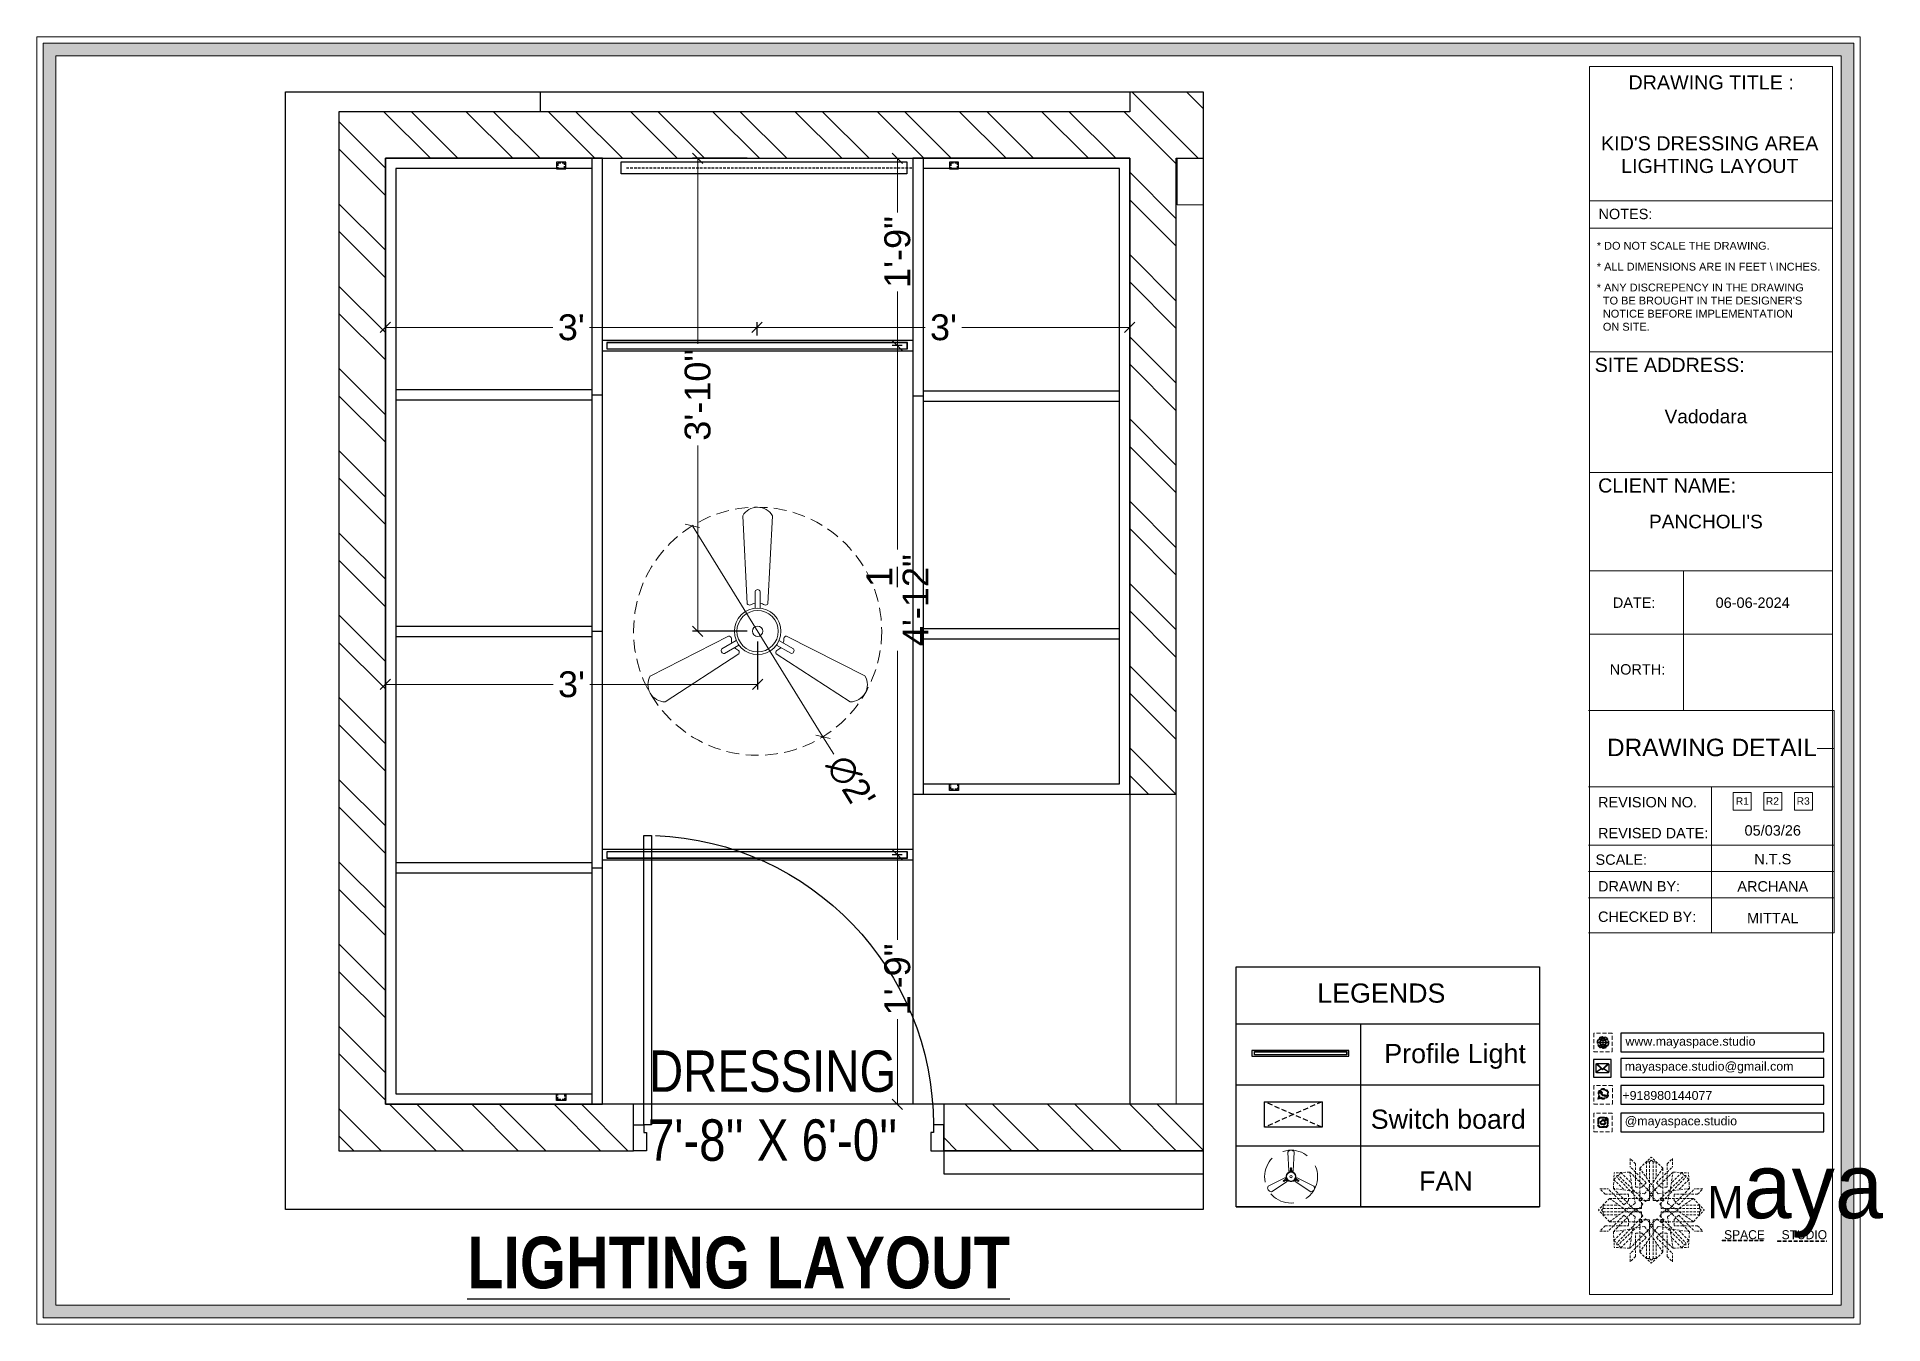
# Model space of a CAD drawing. Header units: millimetres. Extents: x 56222 to 3066687, y -650199 to -121287.
# Drawn here: x 137259.9 to 137438.5, y -183186.8 to -183062.3 of the extents above; entities that cross this region are included whole.
import ezdxf
from ezdxf.enums import TextEntityAlignment as Align

# ---------------------------------------------------------------- set-up
doc = ezdxf.new("R2010")
doc.units = ezdxf.units.MM
doc.header["$MEASUREMENT"] = 0
doc.header["$PDMODE"] = 35
for name, pattern in [('DASHED', [0.75, 0.5, -0.25]), ('DASHED2', [0.375, 0.25, -0.125]), ('DASHEDX2', [1.5, 1, -0.5])]:
    doc.linetypes.add(name, pattern=pattern)
doc.layers.get('Defpoints').update_dxf_attribs({"color": 220})
for name, color, linetype in [('AR DOOR', 40, 'Continuous'), ('AR ELE-5', 134, 'Continuous'), ('AR HATCH-7', 7, 'Continuous')]:
    doc.layers.add(name, color=color, linetype=linetype)
for name, color, linetype, lineweight in [('dim05', 1, 'Continuous', 13), ('Dimension', 10, 'DASHEDX2', 20), ('ELEC-wires', 1, 'DASHED2', 13), ('Electrical', 84, 'Continuous', 30), ('ELEVATION ( SPIRAL STAIR )', 250, 'Continuous', 9), ('FIRST FLOOR', 7, 'Continuous', 9), ('FIRST FLOOR ( TEXT )', 7, 'Continuous', 9), ('FIRST FLOOR_( PLine )_', 251, 'Continuous', 30), ('FURNITURE', 32, 'Continuous', 9), ('GF FALSE CEILING', 6, 'Continuous', 35), ('GROUND FLOOR', 7, 'Continuous', 9), ('Labelling', 1, 'Continuous', 25), ('NAME PLATE', 7, 'Continuous', 25), ('wall', 7, 'Continuous', 30), ('XX~SLAB ( BEAM )~ ( DIM )', 7, 'Continuous', 9)]:
    doc.layers.add(name, color=color, linetype=linetype, lineweight=lineweight)
doc.styles.add('Arial', font='arial.ttf')
doc.styles.add('KATHA', font='swissc.ttf')
doc.styles.get("Standard").update_dxf_attribs({"font": 'arial.ttf', "height": 6})
doc.styles.add('style4', font='ARIALN.TTF')
doc.dimstyles.new('ISO-25', dxfattribs={"dimtxt": 2.5, "dimasz": 1, "dimexe": 0.5, "dimexo": 1, "dimtad": 0, "dimdec": 1, "dimlunit": 4, "dimtxsty": 'Standard', "dimblk": 'OBLIQUE', "dimcen": 2.5, "dimclrd": 1, "dimclre": 1, "dimclrt": 5, "dimadec": 0, "dimazin": 0, "dimtfac": 1, "dimtdec": 1, "dimtmove": 0, "dimatfit": 3, "dimfxl": 1, "dimlwd": -1, "dimarcsym": 0})
pattern_1 = [(135, (1295.747, 85.141), (-3.97747564, -3.97747564), []), (135, (1295.747, 87.7925), (-3.97747564, -3.97747564), [])]

msp = doc.modelspace()

# ---------------------------------------------------------------- texts
at = {"color": 18, "true_color": 0x000000, "char_height": 0.85735, "attachment_point": 1}
for s, width, gutter_width, insert in [('www.mayaspace.studio', 5.7575, 4.816, (137413.577, -183159.031)), ('mayaspace.studio@gmail.com', 3.59193, 3.005, (137413.509, -183161.45)), ('+918980144077', 14.00683, 3.005, (137413.287, -183164.27)), ('@mayaspace.studio', 3.59193, 3.005, (137413.509, -183166.735))]:
    msp.add_mtext_dynamic_manual_height_columns(s, width=width, gutter_width=gutter_width, heights=[0], dxfattribs=dict(at, insert=insert))
at = {"layer": 'Electrical', "color": 1, "attachment_point": 3, "style": 'Arial'}
for s, insert, char_height in [('LEGENDS', (137396.163, -183153.87), 1.8571), ('Profile Light', (137403.949, -183159.716), 1.85714), ('Switch board', (137403.936, -183166.069), 1.85714), ('FAN', (137398.804, -183172.055), 1.8571)]:
    msp.add_mtext_dynamic_manual_height_columns(s, width=44.79573, gutter_width=0.619, heights=[2.373], dxfattribs=dict(at, insert=insert, char_height=char_height))
at = {"layer": 'FIRST FLOOR ( TEXT )', "insert": (137331.086, -183165.712), "char_height": 4, "attachment_point": 5, "style": 'KATHA'}
msp.add_mtext("DRESSING\\P7'-8'' X 6'-0''", dxfattribs=at)
at = {"layer": 'Labelling', "color": 251, "true_color": 0x636466, "insert": (137327.794, -183180.896), "char_height": 5, "attachment_point": 5, "style": 'style4'}
msp.add_mtext_dynamic_manual_height_columns('{\\fArial Narrow|b1|i0|c0|p34;\\LLIGHTING LAYOUT}', width=79.10806, gutter_width=1, heights=[0], dxfattribs=at)
at = {"layer": 'NAME PLATE', "style": 'Arial'}
for s, height, p in [('DRAWING TITLE : ', 1.36535, (137422.134, -183067.384)), ("KID'S DRESSING AREA", 1.36535, (137421.731, -183073.279)), ('LIGHTING LAYOUT', 1.36535, (137421.737, -183075.467)), ('NOTES:', 1.0032, (137413.579, -183079.934)), ('SITE ADDRESS:', 1.36535, (137417.86, -183094.712)), ('Vadodara', 1.3199, (137421.361, -183099.681)), ('CLIENT NAME:', 1.36535, (137417.611, -183106.378)), ("PANCHOLI'S", 1.3199, (137421.361, -183109.844)), ('DATE:', 1.0032, (137414.42, -183117.535)), ('06-06-2024', 1.0032, (137425.885, -183117.535)), ('NORTH:', 1.0032, (137414.74, -183123.985)), ('DRAWING DETAIL', 1.68801, (137421.945, -183131.879)), ('REVISION NO.', 1.0032, (137415.715, -183136.834)), ('REVISED DATE: ', 1.0032, (137416.455, -183139.825)), ('SCALE:', 1.0032, (137413.175, -183142.391)), ('DRAWN BY:', 1.0032, (137414.897, -183144.969)), ('ARCHANA', 1.0032, (137427.827, -183144.973)), ('CHECKED BY:', 1.0032, (137415.677, -183147.912)), ('MITTAL', 1.0032, (137427.827, -183148.045))]:
    msp.add_text(s, height=height, dxfattribs=at).set_placement(p, align=Align.CENTER)
for s, p in [('R1', (137424.257, -183136.575)), ('R2', (137427.162, -183136.575))]:
    msp.add_text(s, height=0.7072, dxfattribs=at).set_placement(p)
at = {"layer": 'NAME PLATE', "char_height": 0.75875, "width": 29.31434, "attachment_point": 1, "style": 'Arial'}
for s, insert in [('* DO NOT SCALE THE DRAWING.', (137410.806, -183082.129)), ('* ALL DIMENSIONS ARE IN FEET \\\\ INCHES.', (137410.806, -183084.147)), ("* ANY DISCREPENCY IN THE DRAWING \\P  TO BE BROUGHT IN THE DESIGNER'S\\P  NOTICE BEFORE IMPLEMENTATION \\P  ON SITE.", (137410.806, -183086.165))]:
    msp.add_mtext(s, dxfattribs=dict(at, insert=insert))
at = {"layer": 'NAME PLATE', "lineweight": 0, "attachment_point": 2, "style": 'Arial'}
for s, insert, char_height, width in [('R3', (137430.775, -183135.865), 0.7072, 1.38029), ('05/03/26', (137427.827, -183138.561), 1.0032, 8.69386), ('N.T.S', (137427.827, -183141.338), 1.0032, 1.95797)]:
    msp.add_mtext(s, dxfattribs=dict(at, insert=insert, char_height=char_height, width=width))

# ---------------------------------------------------------------- blocks, each defined once
blk = doc.blocks.new('*U29')
for points in [[(-40, 0), (0, 0), (0, 30), (10, 30), (10, 100), (-40, 100)], [(1160, 0), (1120, 0), (1120, 30), (1110, 30), (1110, 100), (1160, 100)], [(0, 0), (0, -1120), (30, -1120), (30, 0)]]:
    blk.add_lwpolyline(points, close=True)
at = {"layer": 'AR ELE-5', "linetype": 'ByBlock', "ltscale": 15}
blk.add_arc((-1.6, 0.7), 1121.6, 272.37301, 359.96526, dxfattribs=at)
blk = doc.blocks.new('FSFSF')
at = {"color": 42, "lineweight": 5, "true_color": 0xe0ac11}
for p, q in [((28600.03, 143.51), (28600.03, 140.16)), ((28602.15, 141.41), (28600.03, 143.51)), ((28603.86, 139.69), (28608.58, 144.08)), ((28607.9, 142.22), (28608.58, 142.85)), ((28613.31, 139.69), (28608.58, 144.08)), ((28609.27, 142.22), (28608.59, 142.85)), ((28615.02, 141.41), (28617.14, 143.51)), ((28617.14, 143.51), (28617.14, 140.16)), ((28593.19, 131.45), (28593.54, 137.71)), ((28593.39, 135), (28594.56, 136.12)), ((28593.39, 135), (28597.6, 130.78)), ((28599.8, 138.06), (28593.54, 137.71)), ((28595.12, 136.69), (28594.53, 136.69)), ((28594.56, 136.12), (28594.56, 136.71)), ((28605.17, 124.98), (28594.56, 136.12)), ((28596.24, 137.86), (28595.12, 136.69)), ((28606.27, 126.08), (28595.12, 136.69)), ((28596.24, 137.86), (28600.47, 133.65)), ((28601.03, 130), (28599.8, 138.06)), ((28599.8, 138.05), (28608.58, 129.56)), ((28606.47, 133.76), (28600.03, 140.16)), ((28602.15, 141.41), (28602.15, 131.95)), ((28603.86, 126.58), (28603.86, 139.69)), ((28603.86, 139.69), (28608.58, 133.02)), ((28607.9, 142.22), (28606.58, 142.22)), ((28606.58, 142.22), (28606.58, 135.84)), ((28607.9, 142.22), (28607.9, 126.58)), ((28613.31, 139.69), (28608.59, 133.02)), ((28617.37, 138.05), (28608.59, 129.56)), ((28609.27, 142.22), (28609.27, 126.58)), ((28609.27, 142.22), (28610.59, 142.22)), ((28610.59, 142.22), (28610.59, 135.84)), ((28610.7, 133.76), (28617.14, 140.16)), ((28610.9, 126.08), (28622.05, 136.69)), ((28612.02, 124.98), (28622.62, 136.12)), ((28613.31, 126.58), (28613.31, 139.69)), ((28615.02, 141.41), (28615.02, 131.95)), ((28616.14, 130), (28617.37, 138.06)), ((28620.93, 137.86), (28616.7, 133.65)), ((28617.37, 138.06), (28623.63, 137.71)), ((28623.8, 135), (28619.59, 130.78)), ((28620.93, 137.86), (28622.05, 136.69)), ((28622.05, 136.69), (28622.64, 136.69)), ((28622.62, 136.12), (28622.62, 136.71)), ((28623.8, 135), (28622.62, 136.12)), ((28624, 131.45), (28623.65, 137.71)), ((28591.56, 127.39), (28587.17, 122.66)), ((28587.73, 131.22), (28591.08, 131.22)), ((28589.84, 129.1), (28587.73, 131.22)), ((28589.84, 129.1), (28599.29, 129.1)), ((28597.49, 124.78), (28591.08, 131.22)), ((28604.66, 127.39), (28591.56, 127.39)), ((28591.56, 127.39), (28598.23, 122.67)), ((28593.19, 131.45), (28601.69, 122.67)), ((28601.25, 130.22), (28593.19, 131.45)), ((28599.29, 126.5), (28599.29, 129.1)), ((28605.86, 129.18), (28601.03, 130)), ((28602.07, 125.39), (28601.25, 130.22)), ((28604.75, 131.95), (28602.15, 131.95)), ((28603.68, 126.54), (28603.68, 127.39)), ((28604.71, 127.57), (28603.86, 127.57)), ((28604.66, 123.35), (28604.66, 127.39)), ((28604.7, 126.58), (28604.71, 127.57)), ((28606.47, 133.76), (28604.75, 131.95)), ((28605.86, 129.18), (28608.58, 133.02)), ((28606.27, 126.08), (28608.58, 128.27)), ((28607.9, 128.92), (28608.58, 129.56)), ((28607.9, 128.92), (28608.58, 128.27)), ((28611.31, 129.18), (28608.59, 133.02)), ((28609.27, 128.92), (28608.59, 129.56)), ((28609.27, 128.92), (28608.59, 128.27)), ((28610.9, 126.08), (28608.59, 128.27)), ((28610.7, 133.76), (28612.42, 131.95)), ((28611.31, 129.18), (28616.14, 130)), ((28612.42, 131.95), (28615.02, 131.95)), ((28612.46, 126.58), (28612.46, 127.57)), ((28612.46, 127.57), (28613.31, 127.57)), ((28612.52, 123.35), (28612.52, 127.39)), ((28612.52, 127.39), (28625.63, 127.39)), ((28613.51, 126.54), (28613.51, 127.39)), ((28615.12, 125.39), (28615.94, 130.22)), ((28623.99, 131.45), (28615.5, 122.67)), ((28615.94, 130.22), (28624, 131.45)), ((28627.34, 129.1), (28617.89, 129.1)), ((28617.89, 126.5), (28617.89, 129.1)), ((28625.63, 127.39), (28618.96, 122.67)), ((28619.7, 124.78), (28626.1, 131.22)), ((28625.63, 127.39), (28630.02, 122.66)), ((28629.45, 131.22), (28626.1, 131.22)), ((28627.34, 129.1), (28629.45, 131.22)), ((28591.56, 117.94), (28587.17, 122.66)), ((28589.03, 123.35), (28588.4, 122.67)), ((28589.03, 121.98), (28588.4, 122.65)), ((28589.03, 123.35), (28589.03, 124.67)), ((28589.03, 124.67), (28595.4, 124.67)), ((28589.03, 123.35), (28604.66, 123.35)), ((28589.03, 121.98), (28604.66, 121.98)), ((28589.03, 121.98), (28589.03, 120.66)), ((28589.03, 120.66), (28595.4, 120.66)), ((28597.49, 120.54), (28591.08, 114.11)), ((28591.56, 117.94), (28598.23, 122.65)), ((28593.19, 113.88), (28601.69, 122.65)), ((28605.17, 120.35), (28594.56, 109.2)), ((28597.49, 124.78), (28599.29, 126.5)), ((28597.49, 120.54), (28599.29, 118.83)), ((28602.07, 125.39), (28598.23, 122.67)), ((28602.07, 119.94), (28598.23, 122.65)), ((28602.07, 119.94), (28601.25, 115.1)), ((28602.33, 123.35), (28601.69, 122.67)), ((28602.33, 121.98), (28601.69, 122.65)), ((28602.33, 123.35), (28602.97, 122.67)), ((28602.33, 121.98), (28602.97, 122.65)), ((28605.17, 124.98), (28602.97, 122.67)), ((28605.17, 120.35), (28602.97, 122.65)), ((28604.66, 126.54), (28603.68, 126.54)), ((28607.9, 126.58), (28603.86, 126.58)), ((28604.66, 121.98), (28604.66, 117.94)), ((28609.27, 126.58), (28613.31, 126.58)), ((28612.02, 124.98), (28614.21, 122.67)), ((28612.02, 120.35), (28614.21, 122.65)), ((28612.02, 120.35), (28622.62, 109.2)), ((28612.52, 126.54), (28613.51, 126.54)), ((28628.16, 123.35), (28612.52, 123.35)), ((28612.52, 121.98), (28612.52, 117.94)), ((28628.16, 121.98), (28612.52, 121.98)), ((28614.85, 123.35), (28614.21, 122.67)), ((28614.85, 121.98), (28614.21, 122.65)), ((28614.85, 123.35), (28615.5, 122.67)), ((28614.85, 121.98), (28615.5, 122.65)), ((28615.12, 125.39), (28618.96, 122.67)), ((28615.12, 119.94), (28618.96, 122.65)), ((28615.12, 119.94), (28615.94, 115.1)), ((28623.99, 113.88), (28615.5, 122.65)), ((28619.7, 124.78), (28617.89, 126.5)), ((28619.7, 120.54), (28617.89, 118.83)), ((28625.63, 117.94), (28618.96, 122.65)), ((28619.7, 120.54), (28626.1, 114.11)), ((28628.16, 124.67), (28621.78, 124.67)), ((28628.16, 120.66), (28621.78, 120.66)), ((28625.63, 117.94), (28630.02, 122.66)), ((28628.16, 123.35), (28628.16, 124.67)), ((28628.16, 123.35), (28628.78, 122.67)), ((28628.16, 121.98), (28628.78, 122.65)), ((28628.16, 121.98), (28628.16, 120.66)), ((28589.84, 116.23), (28587.73, 114.11)), ((28587.73, 114.11), (28591.08, 114.11)), ((28589.84, 116.23), (28599.29, 116.23)), ((28604.66, 117.94), (28591.56, 117.94)), ((28601.25, 115.1), (28593.19, 113.87)), ((28593.19, 113.87), (28593.54, 107.62)), ((28593.39, 110.32), (28597.6, 114.55)), ((28606.27, 119.15), (28595.12, 108.54)), ((28599.29, 118.83), (28599.29, 116.23)), ((28599.8, 107.17), (28608.58, 115.67)), ((28601.03, 115.23), (28599.8, 107.17)), ((28605.86, 116.05), (28601.03, 115.23)), ((28602.15, 103.82), (28602.15, 113.27)), ((28604.75, 113.27), (28602.15, 113.27)), ((28604.66, 118.78), (28603.68, 118.78)), ((28603.68, 118.78), (28603.68, 117.94)), ((28607.9, 118.65), (28603.86, 118.65)), ((28603.86, 118.65), (28603.86, 105.54)), ((28604.71, 117.66), (28603.86, 117.66)), ((28604.7, 118.65), (28604.71, 117.66)), ((28606.47, 111.47), (28604.75, 113.27)), ((28605.86, 116.05), (28608.58, 112.21)), ((28606.27, 119.15), (28608.58, 116.96)), ((28607.9, 103.01), (28607.9, 118.65)), ((28607.9, 116.31), (28608.58, 116.96)), ((28607.9, 116.31), (28608.58, 115.67)), ((28610.9, 119.15), (28608.59, 116.96)), ((28609.27, 116.31), (28608.59, 116.96)), ((28609.27, 116.31), (28608.59, 115.67)), ((28611.31, 116.05), (28608.59, 112.21)), ((28617.37, 107.17), (28608.59, 115.67)), ((28609.27, 118.65), (28613.31, 118.65)), ((28609.27, 103.01), (28609.27, 118.65)), ((28610.7, 111.47), (28612.42, 113.27)), ((28610.9, 119.15), (28622.05, 108.54)), ((28611.31, 116.05), (28616.14, 115.23)), ((28612.42, 113.27), (28615.02, 113.27)), ((28612.46, 118.65), (28612.46, 117.66)), ((28612.46, 117.66), (28613.31, 117.66)), ((28612.52, 118.78), (28613.51, 118.78)), ((28612.52, 117.94), (28625.63, 117.94)), ((28613.31, 118.65), (28613.31, 105.54)), ((28613.51, 118.78), (28613.51, 117.94)), ((28615.02, 103.82), (28615.02, 113.27)), ((28615.94, 115.1), (28624, 113.87)), ((28616.14, 115.23), (28617.37, 107.17)), ((28617.89, 118.83), (28617.89, 116.23)), ((28627.34, 116.23), (28617.89, 116.23)), ((28623.8, 110.32), (28619.59, 114.55)), ((28624, 113.87), (28623.65, 107.62)), ((28629.45, 114.11), (28626.1, 114.11)), ((28627.34, 116.23), (28629.45, 114.11)), ((28593.39, 110.32), (28594.56, 109.2)), ((28599.8, 107.17), (28593.54, 107.52)), ((28595.12, 108.54), (28594.53, 108.54)), ((28594.56, 109.2), (28594.56, 108.61)), ((28596.24, 107.37), (28595.12, 108.54)), ((28596.24, 107.37), (28600.47, 111.58)), ((28606.47, 111.47), (28600.03, 105.07)), ((28600.03, 101.71), (28600.03, 105.07)), ((28603.86, 105.54), (28608.58, 112.21)), ((28603.86, 105.54), (28608.58, 101.15)), ((28606.58, 103.01), (28606.58, 109.38)), ((28613.31, 105.54), (28608.58, 101.15)), ((28613.31, 105.54), (28608.59, 112.21)), ((28610.59, 103.01), (28610.59, 109.38)), ((28610.7, 111.47), (28617.14, 105.07)), ((28620.93, 107.37), (28616.7, 111.58)), ((28617.14, 101.71), (28617.14, 105.07)), ((28617.37, 107.17), (28623.63, 107.52)), ((28620.93, 107.37), (28622.05, 108.54)), ((28622.05, 108.54), (28622.64, 108.54)), ((28623.8, 110.32), (28622.62, 109.2)), ((28622.62, 109.2), (28622.62, 108.61)), ((28602.15, 103.82), (28600.03, 101.71)), ((28607.9, 103.01), (28606.58, 103.01)), ((28607.9, 103.01), (28608.58, 102.38)), ((28609.27, 103.01), (28608.59, 102.38)), ((28609.27, 103.01), (28610.59, 103.01)), ((28615.02, 103.82), (28617.14, 101.71))]:
    blk.add_line(p, q, dxfattribs=at)
blk = doc.blocks.new('hgwg')
at = {"layer": 'Dimension', "true_color": 0xd39e00}
h = blk.add_hatch(color=42, dxfattribs=at)
h.dxf.hatch_style = 1
h.paths.add_polyline_path([(27505.71, 45.05), (27494.27, 45.05), (27494.27, 44.9), (27505.71, 44.9)])
h = blk.add_hatch(color=42, dxfattribs=at)
h.dxf.hatch_style = 1
h.paths.add_polyline_path([(27523.3, 44.9), (27509.68, 44.9), (27509.68, 44.75), (27523.3, 44.75)])
at = {"layer": 'Dimension', "color": 42, "true_color": 0xd39e00}
for p, q in [((27494.27, 45.05), (27505.71, 45.05)), ((27494.27, 44.9), (27494.27, 45.05)), ((27494.27, 44.9), (27505.71, 44.9)), ((27505.71, 45.05), (27505.71, 44.9)), ((27509.68, 44.9), (27523.3, 44.9)), ((27509.68, 44.9), (27509.68, 44.75)), ((27509.68, 44.75), (27523.3, 44.75)), ((27523.3, 44.75), (27523.3, 44.9))]:
    blk.add_line(p, q, dxfattribs=at)
at = {"layer": 'Dimension', "color": 42, "true_color": 0xd39e00, "attachment_point": 1}
for s, width, insert, char_height in [('{\\fCinzel|b0|i0|c0|p2;\\H1.5x;M\\fAmsterdam One|b0|i0|c0|p2;\\H2x;aya}', 85.3277, (27490.17, 69.17), 6), ('{\\fCinzel|b0|i0|c0|p0;SPACE     STUDIO}', 66.129, (27494.83, 47.86), 2.5)]:
    blk.add_mtext_dynamic_manual_height_columns(s, width=width, gutter_width=30, heights=[0], dxfattribs=dict(at, insert=insert, char_height=char_height))
blk = doc.blocks.new('QEGW4TG')
at = {"layer": 'Dimension', "true_color": 0x000000}
h = blk.add_hatch(color=18, dxfattribs=at)
h.dxf.hatch_style = 1
h.paths.add_polyline_path([(2.69, 1.93, 0.170513), (2.95, 1.97, 0.190337), (3.11, 2.18, 0.316231), (3.07, 2.28), (2.79, 2.37, 0.273721), (2.69, 2.34, 0.040749), (2.63, 2.27, -0.441282), (2.53, 2.25, -0.11828), (2.06, 2.64, -0.441282), (2.07, 2.74, 0.040749), (2.13, 2.81, 0.290083), (2.14, 2.92), (2.01, 3.18, 0.316231), (1.91, 3.2, 0.190337), (1.73, 3, 0.170513), (1.72, 2.74, 0.252784)], flags=0)
h.paths.add_polyline_path([(1.19, 1.98), (1.03, 1.3, 0.550912), (1.11, 1.23), (1.75, 1.39, 6.344125)])
h.paths.add_polyline_path([(1.81, 1.7), (1.4, 1.6), (1.5, 2.03, -9.071339)], flags=16)
h.paths.add_polyline_path([(3.11, 2.16, -0.17811), (2.95, 1.97, -0.170513), (2.69, 1.93, -0.252784), (1.72, 2.74, -0.170513), (1.73, 3, -0.17811), (1.89, 3.19, -0.370089), (2.01, 3.18), (2.14, 2.92, -0.307185), (2.13, 2.8, -0.041087), (2.06, 2.73, 0.321676), (2.05, 2.65, 0.126524), (2.55, 2.24, 0.312216), (2.62, 2.26, -0.041087), (2.68, 2.34, -0.290673), (2.79, 2.37), (3.07, 2.28, -0.370089)], flags=0)
h = blk.add_hatch(color=18, dxfattribs=at)
h.dxf.hatch_style = 1
h.paths.add_polyline_path([(2.79, 2.37, 0.273721), (2.69, 2.34, 0.040749), (2.63, 2.27, -0.441282), (2.53, 2.25, -0.11828), (2.06, 2.64, -0.441282), (2.07, 2.74, 0.040749), (2.13, 2.81, 0.290083), (2.14, 2.92), (2.01, 3.18, 0.316231), (1.91, 3.2, 0.190337), (1.73, 3, 0.170513), (1.72, 2.74, 0.252784), (2.69, 1.93, 0.170513), (2.95, 1.97, 0.190337), (3.11, 2.18, 0.316231), (3.07, 2.28)])
for p, q in [((1.19, 1.98), (1.03, 1.3)), ((1.1, 1.23), (1.75, 1.39)), ((1.5, 2.03), (1.4, 1.6)), ((1.4, 1.6), (1.81, 1.7)), ((2.01, 3.18), (2.14, 2.92)), ((3.07, 2.28), (2.8, 2.36))]:
    blk.add_line(p, q)
blk.add_lwpolyline([(0, 0), (4.68, 0), (4.68, 4.68), (0, 4.68)], close=True)
for centre, radius, start, end in [((1.09, 1.29), 0.0598, 164.8483, 282.1458), ((2.39, 2.56), 1.34, 241.4727, 205.6422), ((2.39, 2.56), 1.04, 235.9962, 210.8333), ((2.09, 2.87), 0.39, 159.7007, 198.4072), ((2.96, 3.23), 1.33, 201.4218, 258.1669), ((2.07, 2.87), 0.364, 118.9685, 159.3648), ((1.94, 3.12), 0.0896, 41.8985, 123.1344), ((2.11, 2.68), 0.066, 135.9932, 224.8892), ((1.67, 3.16), 0.586, 312.4617, 321.8728), ((3.12, 3.42), 1.31, 216.5455, 243.5279), ((2.05, 2.87), 0.104, 320.3924, 28.6971), ((2.57, 2.3), 0.066, 234.2482, 323.1441), ((3.11, 1.94), 0.586, 137.2645, 146.6756), ((2.76, 2.27), 0.104, 70.4402, 138.745), ((2.75, 2.31), 0.39, 260.7301, 299.4366), ((2.76, 2.29), 0.364, 299.7725, 340.1688), ((3.03, 2.2), 0.0896, 336.0029, 57.2388)]:
    blk.add_arc(centre, radius, start, end)
blk = doc.blocks.new('ASGERG')
at = {"layer": 'Dimension', "true_color": 0x000000}
h = blk.add_hatch(color=18, dxfattribs=at)
h.dxf.hatch_style = 1
h.paths.add_polyline_path([(0.99, 1.7, 0.353872), (1.69, 1.03), (2.96, 1.03, 0.353872), (3.66, 1.7), (3.66, 2.99, 0.353872), (2.96, 3.67), (1.69, 3.67, 0.353872), (0.99, 2.99)])
h.paths.add_polyline_path([(1.27, 2.97, -0.353872), (1.72, 3.4), (2.94, 3.4, -0.353872), (3.38, 2.97), (3.38, 1.72, -0.353872), (2.94, 1.3), (1.72, 1.3, -0.353872), (1.27, 1.72)], flags=16)
h.paths.add_polyline_path([(3.02, 2.35, -1), (1.64, 2.35, -1)], flags=0)
h.paths.add_polyline_path([(2.74, 2.35, -1), (1.92, 2.35, -1)], flags=0)
h.paths.add_polyline_path([(2.86, 3.02, -1), (3.19, 3.02, -1)], flags=0)
h.paths.add_polyline_path([(1.64, 2.35, 1), (3.02, 2.35, 1)], flags=0)
h = blk.add_hatch(color=18, dxfattribs=at)
h.dxf.hatch_style = 1
h.paths.add_polyline_path([(1.64, 2.35, 1), (3.02, 2.35, 1)])
h.paths.add_polyline_path([(2.74, 2.35, -1), (1.92, 2.35, -1)], flags=16)
h = blk.add_hatch(color=18, dxfattribs=at)
h.dxf.hatch_style = 1
h.paths.add_polyline_path([(3.19, 3.02, 1), (2.86, 3.02, 1)])
for p, q in [((0.99, 2.99), (0.99, 1.7)), ((1.27, 2.97), (1.27, 1.72)), ((1.69, 3.67), (2.96, 3.67)), ((1.69, 1.03), (2.96, 1.03)), ((2.94, 3.4), (1.72, 3.4)), ((2.94, 1.3), (1.72, 1.3)), ((3.38, 2.97), (3.38, 1.72)), ((3.66, 2.99), (3.66, 1.7))]:
    blk.add_line(p, q)
blk.add_lwpolyline([(0, 0), (4.68, 0), (4.68, 4.68), (0, 4.68)], close=True)
for centre, radius in [((2.33, 2.35), 0.694), ((2.33, 2.35), 0.414), ((3.02, 3.02), 0.168)]:
    blk.add_circle(centre, radius)
for centre, radius, start, end in [((1.76, 2.89), 0.778, 94.8631, 172.8127), ((1.76, 1.8), 0.778, 187.1873, 265.1369), ((1.76, 2.91), 0.491, 94.8631, 172.8127), ((1.76, 1.78), 0.491, 187.1873, 265.1369), ((2.9, 2.91), 0.491, 7.1873, 85.1369), ((2.9, 1.78), 0.491, 274.8631, 352.8127), ((2.89, 2.89), 0.778, 7.1873, 85.1369), ((2.89, 1.8), 0.778, 274.8631, 352.8127)]:
    blk.add_arc(centre, radius, start, end)
blk = doc.blocks.new('DTGWEGEARG')
at = {"layer": 'Dimension', "true_color": 0x000000}
h = blk.add_hatch(color=18, dxfattribs=at)
h.dxf.hatch_style = 1
h.paths.add_polyline_path([(3.83, 2.34, 1), (0.85, 2.34, 1)])
h.paths.add_polyline_path([(2.51, 1.01, 0.105795), (2.96, 1.58, -0.055205), (3.3, 1.41, -0.169822)], flags=16)
h.paths.add_polyline_path([(2.41, 1.12), (2.41, 1.69, -0.058279), (2.81, 1.63, -0.103353)], flags=16)
h.paths.add_polyline_path([(2.26, 1.13, -0.101741), (1.87, 1.63, -0.057171), (2.26, 1.69)], flags=16)
h.paths.add_polyline_path([(2.17, 1.01, -0.169822), (1.38, 1.41, -0.055205), (1.72, 1.58, 0.105795)], flags=16)
h.paths.add_polyline_path([(3.02, 1.72, 0.081336), (3.13, 2.27), (3.68, 2.27, -0.152069), (3.4, 1.52, 0.05687)], flags=16)
h.paths.add_polyline_path([(2.87, 1.77, 0.061945), (2.41, 1.84), (2.41, 2.27), (2.98, 2.27, -0.081344)], flags=16)
h.paths.add_polyline_path([(2.26, 1.84, 0.060923), (1.8, 1.77, -0.081344), (1.7, 2.27), (2.26, 2.27)], flags=16)
h.paths.add_polyline_path([(1.66, 1.72, 0.05687), (1.28, 1.52, -0.152069), (1, 2.27), (1.55, 2.27, 0.081336)], flags=16)
h.paths.add_polyline_path([(2.41, 2.42), (2.41, 2.83, 0.061945), (2.87, 2.91, -0.080009), (2.98, 2.42)], flags=16)
h.paths.add_polyline_path([(3.13, 2.42, 0.080116), (3.02, 2.96, 0.05687), (3.4, 3.16, 0.028258), (3.3, 3.27, -0.055205), (2.96, 3.1, 0.105795), (2.51, 3.67, -0.36029), (3.68, 2.42)], flags=16)
h.paths.add_polyline_path([(2.26, 2.42), (1.7, 2.42, -0.080009), (1.8, 2.91, 0.060923), (2.26, 2.84)], flags=16)
h.paths.add_polyline_path([(1.55, 2.42), (1, 2.42, -0.150466), (1.28, 3.16, 0.05687), (1.66, 2.96, 0.080116)], flags=16)
h.paths.add_polyline_path([(2.41, 2.98), (2.41, 3.56, -0.103353), (2.81, 3.05, -0.058279)], flags=16)
h.paths.add_polyline_path([(2.26, 2.99, -0.057171), (1.87, 3.05, -0.101741), (2.26, 3.55)], flags=16)
h.paths.add_polyline_path([(1.72, 3.1, -0.055205), (1.38, 3.27, -0.169822), (2.17, 3.67, 0.105795)], flags=16)
blk.add_lwpolyline([(0, 0), (4.68, 0), (4.68, 4.68), (0, 4.68)], close=True)
at = {"layer": 'Dimension', "color": 18, "true_color": 0x000000}
for p, q in [((1, 2.42), (1.55, 2.42)), ((1, 2.27), (1.55, 2.27)), ((1.7, 2.42), (2.26, 2.42)), ((1.7, 2.27), (2.26, 2.27)), ((2.26, 3.55), (2.26, 2.99)), ((2.26, 2.84), (2.26, 2.42)), ((2.26, 2.27), (2.26, 1.84)), ((2.26, 1.69), (2.26, 1.13)), ((2.41, 3.56), (2.41, 2.98)), ((2.41, 2.83), (2.41, 2.42)), ((2.41, 2.42), (2.98, 2.42)), ((2.41, 2.27), (2.98, 2.27)), ((2.41, 2.27), (2.41, 1.84)), ((2.41, 1.69), (2.41, 1.12)), ((3.13, 2.42), (3.68, 2.42)), ((3.13, 2.27), (3.68, 2.27))]:
    blk.add_line(p, q, dxfattribs=at)
blk.add_circle((2.34, 2.34), 1.49, dxfattribs=at)
for centre, radius, start, end in [((2.34, 2.34), 1.34, 142.3819, 176.6093), ((2.34, 2.34), 1.34, 183.0315, 217.6181), ((2.34, 4.74), 1.9, 236.1399, 249.1595), ((2.34, -0.06), 1.9, 110.8405, 123.8601), ((2.34, 2.34), 1.34, 97.3549, 135.9073), ((2.34, 4.74), 1.75, 236.7417, 249.3811), ((2.34, -0.06), 1.75, 110.6189, 123.2583), ((2.34, 2.34), 1.34, 224.0927, 262.6451), ((3.28, 2.34), 1.73, 159.0567, 177.3789), ((3.28, 2.34), 1.73, 182.3435, 200.9433), ((3.28, 2.34), 1.58, 158.8325, 177.1302), ((3.28, 2.34), 1.58, 182.5658, 201.1675), ((3.28, 2.34), 1.73, 129.9301, 154.0867), ((3.28, 2.34), 1.73, 205.9133, 230.0699), ((2.34, 4.74), 1.9, 253.6799, 267.6253), ((2.34, -0.06), 1.9, 92.3747, 106.3201), ((3.28, 2.34), 1.58, 130.1073, 153.3446), ((2.34, 4.74), 1.75, 254.3336, 267.422), ((2.34, -0.06), 1.75, 92.578, 105.6664), ((3.28, 2.34), 1.58, 206.6554, 229.8927), ((1.4, 2.34), 1.58, 26.6554, 50.2584), ((2.34, 4.74), 1.75, 272.3248, 285.6664), ((2.34, 4.74), 1.9, 272.1415, 286.3201), ((2.34, -0.06), 1.9, 73.6799, 87.8585), ((2.34, -0.06), 1.75, 74.3336, 87.6752), ((1.4, 2.34), 1.58, 309.7416, 333.3446), ((2.34, 2.34), 1.34, 3.3907, 82.6451), ((1.4, 2.34), 1.73, 25.9133, 50.0699), ((1.4, 2.34), 1.73, 309.9301, 334.0867), ((2.34, 2.34), 1.34, 277.3549, 315.9073), ((1.4, 2.34), 1.58, 2.8698, 21.1675), ((1.4, 2.34), 1.58, 338.8325, 357.4342), ((2.34, 4.74), 1.75, 290.6189, 303.2583), ((2.34, -0.06), 1.75, 56.7417, 69.3811), ((2.34, 4.74), 1.9, 290.8405, 303.8601), ((1.4, 2.34), 1.73, 2.6211, 20.9433), ((1.4, 2.34), 1.73, 339.0567, 357.6565), ((2.34, -0.06), 1.9, 56.1399, 69.1595), ((2.34, 2.34), 1.34, 322.3819, 356.9685)]:
    blk.add_arc(centre, radius, start, end, dxfattribs=at)
blk = doc.blocks.new('RF')
at = {"layer": 'Electrical', "lineweight": 15, "ltscale": 20}
for p, q in [((135236.11, -183534.09), (135236.99, -183551.08)), ((135240.99, -183551.08), (135241.88, -183534.09)), ((135238.49, -183551.93), (135238.49, -183548.69)), ((135239.49, -183548.72), (135239.49, -183551.93)), ((135233.38, -183557.34), (135218.23, -183565.07)), ((135259.76, -183565.06), (135244.6, -183557.34)), ((135221.11, -183570.06), (135235.38, -183560.8)), ((135232.09, -183559.82), (135234.87, -183558.21)), ((135235.37, -183559.08), (135232.56, -183560.7)), ((135242.6, -183560.8), (135256.87, -183570.06)), ((135245.4, -183560.68), (135242.62, -183559.08)), ((135243.12, -183558.21), (135245.92, -183559.83))]:
    blk.add_line(p, q, dxfattribs=at)
at = {"layer": 'Electrical', "linetype": 'DASHED', "lineweight": 15, "ltscale": 5}
blk.add_circle((135238.99, -183556.41), 24, dxfattribs=at)
at = {"layer": 'Electrical', "lineweight": 15, "ltscale": 20}
for centre, major_axis, start_param, end_param in [((135238.99, -183535.72), (2.34, 2.34), -0.272136, 1.842967), ((135238.99, -183548.89), (0.376, 0.376), -0.465536, 1.983618), ((135238.99, -183556.41), (3.18, -3.18), 3.14161, 9.424795), ((135238.99, -183556.41), (2.83, -2.83), 1.749190548672175e-05, 6.283202799085073), ((135237.46, -183550.82), (0.382, 0.382), 2.863014, 4.257784), ((135238.99, -183553.33), (1.71, -1.71), 2.565057, 2.951308), ((135238.99, -183553.33), (1.71, 1.71), 0.19032, 0.57657), ((135240.52, -183550.82), (0.382, -0.382), 5.167028, 6.561799), ((135233.39, -183557.88), (0.382, -0.382), 0.978238, 2.373008), ((135236.33, -183557.95), (1.71, -1.71), 3.855511, 4.241762), ((135238.99, -183556.41), (0.707, 0.707), 1.570814, 7.853999), ((135241.66, -183557.95), (1.71, 1.71), 5.183051, 5.569301), ((135244.59, -183557.88), (0.382, -0.382), 2.339416, 3.734186), ((135232.48, -183560.17), (0.376, -0.376), 3.199655, 5.648809), ((135236.33, -183557.95), (1.71, -1.71), 4.659452, 5.045703), ((135234.92, -183560.52), (0.382, 0.382), -1.325776, 0.068994), ((135243.07, -183560.52), (0.382, -0.382), 3.072633, 4.467404), ((135241.66, -183557.95), (1.71, 1.71), 4.37911, 4.765361), ((135245.51, -183560.16), (0.376, 0.376), 3.723254, 6.172408), ((135221.08, -183566.75), (2.34, -2.34), 3.393055, 5.508159), ((135256.91, -183566.75), (2.34, -2.34), 5.48745, 7.602554)]:
    blk.add_ellipse(centre, major_axis=major_axis, ratio=1, start_param=start_param, end_param=end_param, dxfattribs=at)
blk = doc.blocks.new('_Oblique')
at = {"layer": 'wall', "color": 0, "lineweight": -2}
blk.add_line((-0.5, -0.5), (0.5, 0.5), dxfattribs=at)
blk = doc.blocks.new('*D912')
at = {"layer": 'Defpoints', "color": 0, "lineweight": 30, "transparency": 16777216}
for p in [(137336.87, -183074.05), (137343.16, -183092.17), (137344.63, -183092.17)]:
    blk.add_point(p, dxfattribs=at)
at = {"layer": 'dim05', "color": 1, "linetype": 'Continuous', "lineweight": -2, "transparency": 16777216}
for p, q in [((137337.87, -183074.05), (137343.66, -183074.05)), ((137343.63, -183092.17), (137342.66, -183092.17))]:
    blk.add_line(p, q, dxfattribs=at)
at = {"layer": 'dim05', "color": 1, "linetype": 'Continuous', "transparency": 16777216}
for p, q in [((137343.16, -183074.05), (137343.16, -183079.28)), ((137343.16, -183092.17), (137343.16, -183086.94))]:
    blk.add_line(p, q, dxfattribs=at)
at = {"layer": 'dim05', "color": 1, "transparency": 16777216}
for p, rotation in [((137343.16, -183074.05), 90), ((137343.16, -183092.17), 270)]:
    blk.add_blockref('_Oblique', p, dxfattribs=dict(at, rotation=rotation))
at = {"layer": 'dim05', "color": 5, "lineweight": 25, "transparency": 16777216, "insert": (137343.16, -183083.11), "char_height": 2.5, "attachment_point": 5, "rotation": 90, "style": 'Arial'}
blk.add_mtext('1\'-9"', dxfattribs=at)
blk = doc.blocks.new('*D913')
at = {"layer": 'Defpoints', "color": 0, "lineweight": 30, "transparency": 16777216}
for p in [(137343.16, -183141.42), (137344.63, -183141.42), (137349.13, -183165.55)]:
    blk.add_point(p, dxfattribs=at)
at = {"layer": 'dim05', "color": 1, "linetype": 'Continuous', "lineweight": -2, "transparency": 16777216}
for p, q in [((137343.63, -183141.42), (137342.66, -183141.42)), ((137348.13, -183165.55), (137342.66, -183165.55))]:
    blk.add_line(p, q, dxfattribs=at)
at = {"layer": 'dim05', "color": 1, "linetype": 'Continuous', "transparency": 16777216}
for p, q in [((137343.16, -183141.42), (137343.16, -183149.65)), ((137343.16, -183165.55), (137343.16, -183157.31))]:
    blk.add_line(p, q, dxfattribs=at)
at = {"layer": 'dim05', "color": 1, "transparency": 16777216}
for p, rotation in [((137343.16, -183141.42), 90), ((137343.16, -183165.55), 270)]:
    blk.add_blockref('_Oblique', p, dxfattribs=dict(at, rotation=rotation))
at = {"layer": 'dim05', "color": 5, "lineweight": 25, "transparency": 16777216, "insert": (137343.16, -183153.48), "char_height": 2.5, "attachment_point": 5, "rotation": 90, "style": 'Arial'}
blk.add_mtext('1\'-9"', dxfattribs=at)
blk = doc.blocks.new('*D914')
at = {"layer": 'Defpoints', "color": 0, "lineweight": 30, "transparency": 16777216}
for p in [(137344.63, -183092.17), (137343.16, -183141.42), (137344.63, -183141.42)]:
    blk.add_point(p, dxfattribs=at)
at = {"layer": 'dim05', "color": 1, "linetype": 'Continuous', "lineweight": -2, "transparency": 16777216}
for p, q in [((137343.63, -183092.17), (137342.66, -183092.17)), ((137343.63, -183141.42), (137342.66, -183141.42))]:
    blk.add_line(p, q, dxfattribs=at)
at = {"layer": 'dim05', "color": 1, "linetype": 'Continuous', "transparency": 16777216}
for p, q in [((137343.16, -183092.17), (137343.16, -183111.88)), ((137343.16, -183141.42), (137343.16, -183121.7))]:
    blk.add_line(p, q, dxfattribs=at)
at = {"layer": 'dim05', "color": 1, "transparency": 16777216}
for p, rotation in [((137343.16, -183092.17), 90), ((137343.16, -183141.42), 270)]:
    blk.add_blockref('_Oblique', p, dxfattribs=dict(at, rotation=rotation))
at = {"layer": 'dim05', "color": 5, "lineweight": 25, "transparency": 16777216, "insert": (137343.16, -183116.79), "char_height": 2.5, "attachment_point": 5, "rotation": 90, "style": 'Arial'}
blk.add_mtext('4\'-1{\\H1x;\\S1/2;}"', dxfattribs=at)
blk = doc.blocks.new('*D915')
at = {"layer": 'Defpoints', "color": 0, "lineweight": 30, "transparency": 16777216}
for p in [(137293.63, -183090.41), (137329.58, -183092.18), (137293.63, -183096.53)]:
    blk.add_point(p, dxfattribs=at)
at = {"layer": 'dim05', "color": 1, "linetype": 'Continuous', "lineweight": -2, "transparency": 16777216}
for p, q in [((137293.63, -183095.53), (137293.63, -183089.91)), ((137329.58, -183091.18), (137329.58, -183089.91))]:
    blk.add_line(p, q, dxfattribs=at)
at = {"layer": 'dim05', "color": 1, "linetype": 'Continuous', "transparency": 16777216}
for p, q in [((137293.63, -183090.41), (137309.83, -183090.41)), ((137329.58, -183090.41), (137313.38, -183090.41))]:
    blk.add_line(p, q, dxfattribs=at)
at = {"layer": 'dim05', "color": 1, "transparency": 16777216, "rotation": 180}
blk.add_blockref('_Oblique', (137293.63, -183090.41), dxfattribs=at)
at = {"layer": 'dim05', "color": 1, "transparency": 16777216}
blk.add_blockref('_Oblique', (137329.58, -183090.41), dxfattribs=at)
at = {"layer": 'dim05', "color": 5, "lineweight": 25, "transparency": 16777216, "insert": (137311.61, -183090.41), "char_height": 2.5, "attachment_point": 5, "style": 'Arial'}
blk.add_mtext("3'", dxfattribs=at)
blk = doc.blocks.new('*D916')
at = {"layer": 'Defpoints', "color": 0, "lineweight": 30, "transparency": 16777216}
for p in [(137365.63, -183090.41), (137329.58, -183092.18), (137365.63, -183096.53)]:
    blk.add_point(p, dxfattribs=at)
at = {"layer": 'dim05', "color": 1, "linetype": 'Continuous', "lineweight": -2, "transparency": 16777216}
for p, q in [((137329.58, -183091.18), (137329.58, -183089.91)), ((137365.63, -183095.53), (137365.63, -183089.91))]:
    blk.add_line(p, q, dxfattribs=at)
at = {"layer": 'dim05', "color": 1, "linetype": 'Continuous', "transparency": 16777216}
for p, q in [((137329.58, -183090.41), (137345.83, -183090.41)), ((137365.63, -183090.41), (137349.38, -183090.41))]:
    blk.add_line(p, q, dxfattribs=at)
at = {"layer": 'dim05', "color": 1, "transparency": 16777216, "rotation": 180}
blk.add_blockref('_Oblique', (137329.58, -183090.41), dxfattribs=at)
at = {"layer": 'dim05', "color": 1, "transparency": 16777216}
blk.add_blockref('_Oblique', (137365.63, -183090.41), dxfattribs=at)
at = {"layer": 'dim05', "color": 5, "lineweight": 25, "transparency": 16777216, "insert": (137347.61, -183090.41), "char_height": 2.5, "attachment_point": 5, "style": 'Arial'}
blk.add_mtext("3'", dxfattribs=at)
blk = doc.blocks.new('*D917')
at = {"layer": 'Defpoints', "color": 0, "lineweight": 30, "transparency": 16777216}
for p in [(137323.84, -183074.05), (137329.63, -183074.05), (137329.63, -183119.8)]:
    blk.add_point(p, dxfattribs=at)
at = {"layer": 'dim05', "color": 1, "linetype": 'Continuous', "lineweight": -2, "transparency": 16777216}
for p, q in [((137328.63, -183074.05), (137323.34, -183074.05)), ((137328.63, -183119.8), (137323.34, -183119.8))]:
    blk.add_line(p, q, dxfattribs=at)
at = {"layer": 'dim05', "color": 1, "linetype": 'Continuous', "transparency": 16777216}
for p, q in [((137323.84, -183074.05), (137323.84, -183092)), ((137323.84, -183119.8), (137323.84, -183101.84))]:
    blk.add_line(p, q, dxfattribs=at)
at = {"layer": 'dim05', "color": 1, "transparency": 16777216}
for p, rotation in [((137323.84, -183074.05), 90), ((137323.84, -183119.8), 270)]:
    blk.add_blockref('_Oblique', p, dxfattribs=dict(at, rotation=rotation))
at = {"layer": 'dim05', "color": 5, "lineweight": 25, "transparency": 16777216, "insert": (137323.84, -183096.92), "char_height": 2.5, "attachment_point": 5, "rotation": 90, "style": 'Arial'}
blk.add_mtext('3\'-10"', dxfattribs=at)
blk = doc.blocks.new('*D918')
at = {"layer": 'Defpoints', "color": 0, "lineweight": 30, "transparency": 16777216}
for p in [(137293.63, -183119.8), (137329.63, -183119.8), (137293.63, -183124.94)]:
    blk.add_point(p, dxfattribs=at)
at = {"layer": 'dim05', "color": 1, "linetype": 'Continuous', "lineweight": -2, "transparency": 16777216}
for p, q in [((137293.63, -183120.8), (137293.63, -183125.44)), ((137329.63, -183120.8), (137329.63, -183125.44))]:
    blk.add_line(p, q, dxfattribs=at)
at = {"layer": 'dim05', "color": 1, "linetype": 'Continuous', "transparency": 16777216}
for p, q in [((137293.63, -183124.94), (137309.86, -183124.94)), ((137329.63, -183124.94), (137313.41, -183124.94))]:
    blk.add_line(p, q, dxfattribs=at)
at = {"layer": 'dim05', "color": 1, "transparency": 16777216, "rotation": 180}
blk.add_blockref('_Oblique', (137293.63, -183124.94), dxfattribs=at)
at = {"layer": 'dim05', "color": 1, "transparency": 16777216}
blk.add_blockref('_Oblique', (137329.63, -183124.94), dxfattribs=at)
at = {"layer": 'dim05', "color": 5, "lineweight": 25, "transparency": 16777216, "insert": (137311.63, -183124.94), "char_height": 2.5, "attachment_point": 5, "style": 'Arial'}
blk.add_mtext("3'", dxfattribs=at)
blk = doc.blocks.new('*D919')
at = {"layer": 'Defpoints', "color": 0, "lineweight": 30, "transparency": 16777216}
for p in [(137323.32, -183109.59), (137335.95, -183130)]:
    blk.add_point(p, dxfattribs=at)
at = {"layer": 'dim05', "color": 1, "linetype": 'Continuous', "transparency": 16777216}
for p in [(137323.32, -183109.59), (137337, -183131.7)]:
    blk.add_line(p, (137335.95, -183130), dxfattribs=at)
at = {"layer": 'dim05', "color": 1, "transparency": 16777216}
for p, rotation in [((137323.32, -183109.59), 301.7512079931316), ((137335.95, -183130), 121.7512079931316)]:
    blk.add_blockref('_Oblique', p, dxfattribs=dict(at, rotation=rotation))
at = {"layer": 'dim05', "color": 5, "lineweight": 25, "transparency": 16777216, "insert": (137338.65, -183134.37), "char_height": 2.5, "attachment_point": 5, "rotation": 301.7512, "style": 'Arial'}
blk.add_mtext("∅2'", dxfattribs=at)

# ---------------------------------------------------------------- dimensions: what is measured, and where the dimension line sits
at = {"layer": 'dim05', "color": 27, "lineweight": 25, "true_color": 0x7d5120}
for base, p1, p2, picture, middle in [((137323.835525968, -183074.045646418), (137329.634720789, -183119.795646418), (137329.634720789, -183074.045646418), '*D917', (137323.835525967, -183096.920646418)), ((137343.1645, -183141.4193), (137344.6347, -183092.1691), (137344.6347, -183141.4193), '*D914', (137343.1645, -183116.7942))]:
    dim = msp.add_linear_dim(base=base, p1=p1, p2=p2, angle=90, dimstyle='ISO-25', override={"dimtxsty": 'Arial', "dimtmove": 1}, dxfattribs=at)
    dim.commit()
    dim.dimension.update_dxf_attribs({"geometry": picture, "text_midpoint": middle})
for base, p1, p2, angle, picture, middle in [((137343.165, -183092.169), (137336.874, -183074.046), (137344.635, -183092.169), 90, '*D912', (137343.165, -183083.107)), ((137343.165, -183141.419), (137349.135, -183165.546), (137344.635, -183141.419), 270, '*D913', (137343.165, -183153.482))]:
    dim = msp.add_linear_dim(base=base, p1=p1, p2=p2, angle=angle, text='1\'-9"', dimstyle='ISO-25', override={"dimtxsty": 'Arial', "dimtmove": 1}, dxfattribs=at)
    dim.commit()
    dim.dimension.update_dxf_attribs({"geometry": picture, "text_midpoint": middle})
for base, p1, p2, picture, middle in [((137293.635, -183090.414), (137329.577, -183092.177), (137293.635, -183096.533), '*D915', (137311.606, -183090.414)), ((137365.635, -183090.414), (137329.577, -183092.177), (137365.635, -183096.533), '*D916', (137347.606, -183090.414)), ((137293.635, -183124.944), (137329.635, -183119.796), (137293.635, -183119.796), '*D918', (137311.635, -183124.944))]:
    dim = msp.add_linear_dim(base=base, p1=p1, p2=p2, dimstyle='ISO-25', override={"dimtxsty": 'Arial', "dimtmove": 1}, dxfattribs=at)
    dim.commit()
    dim.dimension.update_dxf_attribs({"geometry": picture, "text_midpoint": middle})
dim = msp.add_diameter_dim_2p(p1=(137323.32, -183109.592), p2=(137335.95, -183130), dimstyle='ISO-25', override={"dimtxsty": 'Arial', "dimtmove": 1}, dxfattribs=at)
dim.commit()
dim.dimension.update_dxf_attribs({"geometry": '*D919', "text_midpoint": (137338.652, -183134.366)})

# ---------------------------------------------------------------- hatches: boundary and pattern name
at = {"layer": 'AR HATCH-7', "lineweight": 25, "true_color": 0x939598}
h = msp.add_hatch(dxfattribs=at)
h.set_pattern_fill('ANSI32', color=252, scale=15, angle=90)
h.set_pattern_definition(pattern_1)
h.paths.add_polyline_path([(137293.635, -183074.046), (137365.635, -183074.046), (137365.635, -183135.546), (137370.135, -183135.546), (137370.135, -183074.046), (137372.72, -183074.046), (137372.72, -183067.627), (137365.635, -183067.627), (137365.635, -183069.546), (137357.179, -183069.546), (137357.179, -183069.554), (137355.524, -183069.546), (137289.135, -183069.546), (137289.135, -183170.046), (137317.635, -183170.046), (137317.635, -183167.546), (137317.635, -183165.546), (137293.635, -183165.546)])
h = msp.add_hatch(dxfattribs=at)
h.set_pattern_fill('ANSI32', color=252, scale=15, angle=90)
h.set_pattern_definition(pattern_1)
h.paths.add_polyline_path([(137372.72, -183165.546), (137347.635, -183165.546), (137347.635, -183170.046), (137372.72, -183170.046)])
at = {"layer": 'Dimension', "linetype": 'Continuous', "true_color": 0xd39e00}
h = msp.add_hatch(color=42, dxfattribs=at)
h.paths.add_polyline_path([(137260.536, -183062.92), (137260.536, -183186.202), (137435.683, -183186.202), (137435.683, -183062.92)])
h.paths.add_polyline_path([(137261.765, -183064.149), (137434.454, -183064.149), (137434.454, -183184.973), (137261.765, -183184.973)], flags=16)
at = {"layer": 'Dimension', "true_color": 0x000000}
h = msp.add_hatch(color=18, dxfattribs=at)
h.dxf.hatch_style = 1
h.paths.add_polyline_path([(137411.875, -183162.519, 0.4142136), (137412.005, -183162.388), (137412.005, -183161.735, 0.4142136), (137411.875, -183161.605), (137410.838, -183161.605, 0.4142136), (137410.707, -183161.735), (137410.707, -183162.388, 0.4142136), (137410.838, -183162.519)])
h.paths.add_polyline_path([(137411.453, -183162.125), (137411.933, -183162.446, -0.1989124), (137411.875, -183162.47), (137410.838, -183162.47, -0.1989124), (137410.78, -183162.446), (137411.26, -183162.125), (137411.356, -183162.215)], flags=16)
h.paths.add_polyline_path([(137411.356, -183162.148), (137410.829, -183161.654, -0.0287833), (137410.838, -183161.654), (137411.875, -183161.654, -0.0287833), (137411.884, -183161.654)], flags=16)
h.paths.add_polyline_path([(137411.489, -183162.091), (137411.932, -183161.677, -0.2024819), (137411.956, -183161.735), (137411.956, -183162.388, -0.043076), (137411.955, -183162.402)], flags=16)
h.paths.add_polyline_path([(137411.223, -183162.091), (137410.758, -183162.402, -0.043076), (137410.756, -183162.388), (137410.756, -183161.735, -0.2024819), (137410.781, -183161.677)], flags=16)

# ---------------------------------------------------------------- linework, layer by layer
at = {"color": 242, "linetype": 'DASHED', "true_color": 0xcd2027}
for p, q in [((137384.231, -183167.778), (137378.655, -183165.31)), ((137384.231, -183165.31), (137378.655, -183167.778))]:
    msp.add_line(p, q, dxfattribs=at)
at = {"color": 18, "true_color": 0x000000}
for points in [[(137413.134, -183160.474), (137432.76, -183160.474), (137432.76, -183158.681), (137413.134, -183158.681)], [(137413.134, -183162.923), (137432.76, -183162.923), (137432.76, -183161.129), (137413.134, -183161.129)], [(137413.144, -183165.534), (137432.76, -183165.534), (137432.76, -183163.74), (137413.144, -183163.74)], [(137413.134, -183168.208), (137432.76, -183168.208), (137432.76, -183166.414), (137413.134, -183166.414)]]:
    msp.add_lwpolyline(points, close=True, dxfattribs=at)
msp.add_lwpolyline([(137410.503, -183162.936), (137412.208, -183162.936), (137412.208, -183161.23), (137410.503, -183161.23)], close=True)
at = {"layer": 'Dimension', "color": 42, "linetype": 'Continuous', "true_color": 0xd39e00}
for p, q in [((137433.622, -183078.165), (137410.087, -183078.165)), ((137433.622, -183080.817), (137410.087, -183080.817)), ((137433.622, -183092.778), (137410.087, -183092.778)), ((137433.622, -183104.443), (137410.087, -183104.443)), ((137433.622, -183113.949), (137410.087, -183113.949)), ((137419.193, -183113.949), (137419.193, -183127.46)), ((137433.622, -183120.064), (137410.087, -183120.064)), ((137433.765, -183127.46), (137410.015, -183127.46)), ((137433.765, -183127.46), (137433.765, -183148.971)), ((137432.126, -183131.147), (137433.765, -183131.147)), ((137410.015, -183134.835), (137433.765, -183134.835)), ((137421.89, -183148.971), (137421.89, -183134.835)), ((137433.765, -183140.489), (137410.015, -183140.489)), ((137433.765, -183143.036), (137410.015, -183143.036)), ((137433.765, -183145.582), (137410.015, -183145.582)), ((137410.015, -183148.971), (137433.765, -183148.971))]:
    msp.add_line(p, q, dxfattribs=at)
at = {"layer": 'Dimension', "color": 18, "linetype": 'Continuous', "true_color": 0x000000}
for p, q in [((137410.707, -183161.735), (137410.707, -183162.388)), ((137410.756, -183161.735), (137410.756, -183162.388)), ((137410.781, -183161.677), (137411.223, -183162.091)), ((137410.829, -183161.654), (137411.356, -183162.148)), ((137410.838, -183161.605), (137411.875, -183161.605)), ((137410.838, -183161.654), (137411.875, -183161.654)), ((137411.356, -183162.148), (137411.884, -183161.654)), ((137411.489, -183162.091), (137411.932, -183161.677)), ((137411.956, -183161.735), (137411.956, -183162.388)), ((137412.005, -183161.735), (137412.005, -183162.388)), ((137410.758, -183162.402), (137411.223, -183162.091)), ((137410.78, -183162.446), (137411.26, -183162.125)), ((137410.838, -183162.47), (137411.875, -183162.47)), ((137410.838, -183162.519), (137411.875, -183162.519)), ((137411.26, -183162.125), (137411.356, -183162.215)), ((137411.356, -183162.215), (137411.453, -183162.125)), ((137411.933, -183162.446), (137411.453, -183162.125)), ((137411.955, -183162.402), (137411.489, -183162.091))]:
    msp.add_line(p, q, dxfattribs=at)
at = {"layer": 'Dimension', "color": 42, "linetype": 'Continuous', "true_color": 0xd39e00}
for points in [[(137259.921, -183062.305), (137436.298, -183062.305), (137436.298, -183186.817), (137259.921, -183186.817)], [(137260.536, -183062.92), (137435.683, -183062.92), (137435.683, -183186.202), (137260.536, -183186.202)], [(137261.765, -183064.149), (137434.454, -183064.149), (137434.454, -183184.973), (137261.765, -183184.973)], [(137423.992, -183135.382), (137425.725, -183135.382), (137425.725, -183137.115), (137423.992, -183137.115)], [(137426.961, -183135.382), (137428.694, -183135.382), (137428.694, -183137.115), (137426.961, -183137.115)], [(137429.929, -183135.382), (137431.662, -183135.382), (137431.662, -183137.115), (137429.929, -183137.115)]]:
    msp.add_lwpolyline(points, close=True, dxfattribs=at)
at = {"layer": 'Dimension', "color": 42, "linetype": 'ByBlock', "true_color": 0xd39e00}
msp.add_lwpolyline([(137410.087, -183183.961), (137410.087, -183065.161), (137433.622, -183065.161), (137433.622, -183183.961)], close=True, dxfattribs=at)
at = {"layer": 'Dimension', "color": 18, "true_color": 0x000000}
for centre, radius, start, end in [((137410.838, -183161.735), 0.131, 90, 180), ((137410.838, -183161.735), 0.0816, 134.21354, 180), ((137410.838, -183161.735), 0.0816, 90, 96.59481), ((137411.875, -183161.735), 0.131, 0, 90), ((137411.875, -183161.735), 0.0816, 83.40519, 90), ((137411.875, -183161.735), 0.0816, 0, 45.78646), ((137410.838, -183162.388), 0.131, 180, 270), ((137410.838, -183162.388), 0.0816, 180, 189.86619), ((137410.838, -183162.388), 0.0816, 224.99995, 270), ((137411.875, -183162.388), 0.131, 270, 0), ((137411.875, -183162.388), 0.0816, 270, 315.00005), ((137411.875, -183162.388), 0.0816, 350.13381, 0)]:
    msp.add_arc(centre, radius, start, end, dxfattribs=at)
at = {"layer": 'ELEC-wires', "color": 5, "linetype": 'ByBlock', "lineweight": 30, "ltscale": 4}
msp.add_lwpolyline([(137378.655, -183165.31), (137384.231, -183165.31), (137384.231, -183167.778), (137378.655, -183167.778)], close=True, dxfattribs=at)
at = {"layer": 'Electrical', "color": 0, "lineweight": 30}
for p, q in [((137375.917, -183157.762), (137405.254, -183157.762)), ((137387.962, -183157.762), (137387.962, -183175.477))]:
    msp.add_line(p, q, dxfattribs=at)
at = {"layer": 'Electrical', "color": 18, "lineweight": 30, "true_color": 0x000000}
for p, q in [((137375.917, -183157.762), (137405.254, -183157.762)), ((137375.917, -183157.762), (137405.254, -183157.762)), ((137375.917, -183163.667), (137405.254, -183163.667)), ((137375.917, -183163.667), (137405.254, -183163.667)), ((137375.917, -183163.667), (137405.254, -183163.667)), ((137375.917, -183163.667), (137405.254, -183163.667)), ((137375.917, -183169.572), (137405.254, -183169.572)), ((137375.917, -183169.572), (137405.254, -183169.572)), ((137375.917, -183169.572), (137405.254, -183169.572)), ((137375.917, -183169.572), (137405.254, -183169.572)), ((137375.917, -183169.572), (137405.254, -183169.572)), ((137375.917, -183169.572), (137405.254, -183169.572)), ((137375.917, -183175.477), (137405.254, -183175.477)), ((137375.917, -183175.477), (137405.254, -183175.477)), ((137375.917, -183175.477), (137405.254, -183175.477)), ((137375.917, -183175.477), (137405.254, -183175.477))]:
    msp.add_line(p, q, dxfattribs=at)
at = {"layer": 'Electrical', "lineweight": 15, "ltscale": 20}
for p, q in [((137380.928, -183170.176), (137381.022, -183171.988)), ((137381.449, -183171.988), (137381.543, -183170.176)), ((137381.182, -183172.079), (137381.182, -183171.733)), ((137381.289, -183171.736), (137381.289, -183172.079)), ((137380.637, -183172.655), (137379.02, -183173.479)), ((137379.328, -183174.012), (137380.85, -183173.025)), ((137380.499, -183172.92), (137380.796, -183172.748)), ((137380.849, -183172.841), (137380.55, -183173.013)), ((137381.621, -183173.024), (137383.143, -183174.012)), ((137381.919, -183173.012), (137381.622, -183172.84)), ((137381.675, -183172.748), (137381.975, -183172.921)), ((137383.451, -183173.479), (137381.834, -183172.655))]:
    msp.add_line(p, q, dxfattribs=at)
at = {"layer": 'Electrical', "color": 7, "lineweight": 30}
for points in [[(137344.635, -183092.699), (137314.635, -183092.699), (137314.635, -183091.639), (137344.635, -183091.639)], [(137344.635, -183141.952), (137314.635, -183141.952), (137314.635, -183140.892), (137344.635, -183140.892)], [(137377.429, -183160.896), (137386.826, -183160.896), (137386.826, -183160.344), (137377.429, -183160.344)]]:
    msp.add_lwpolyline(points, close=True, dxfattribs=at)
at = {"layer": 'Electrical', "color": 175, "lineweight": 30, "ltscale": 8, "true_color": 0x4554a5}
for points in [[(137315.033, -183091.867), (137315.033, -183092.488), (137344.121, -183092.488), (137344.121, -183091.867)], [(137315.052, -183091.885), (137315.052, -183092.47), (137344.102, -183092.47), (137344.102, -183091.885)], [(137315.033, -183141.12), (137315.033, -183141.741), (137344.121, -183141.741), (137344.121, -183141.12)], [(137315.052, -183141.138), (137315.052, -183141.723), (137344.102, -183141.723), (137344.102, -183141.138)], [(137386.619, -183160.462), (137386.619, -183160.786), (137377.697, -183160.786), (137377.697, -183160.462)], [(137386.609, -183160.472), (137386.609, -183160.776), (137377.707, -183160.776), (137377.707, -183160.472)]]:
    msp.add_lwpolyline(points, close=True, dxfattribs=at)
at = {"layer": 'Electrical', "color": 0, "lineweight": 30}
msp.add_lwpolyline([(137375.917, -183152.253), (137405.254, -183152.253), (137405.254, -183175.477), (137375.917, -183175.477)], close=True, dxfattribs=at)
at = {"layer": 'Electrical', "linetype": 'DASHED', "lineweight": 15, "ltscale": 5}
msp.add_circle((137381.235, -183172.556), 2.56, dxfattribs=at)
at = {"layer": 'Electrical', "lineweight": 15, "ltscale": 20}
for centre, major_axis, start_param, end_param in [((137381.235, -183170.349), (0.25, 0.25), -0.2721361, 1.8429674), ((137381.235, -183172.556), (0.339, -0.339), 3.141610145497995, 9.42479545267758), ((137381.235, -183172.556), (0.302, -0.302), 0.0000175, 6.2832028), ((137381.072, -183171.96), (0.0408, 0.0408), 2.8630143, 4.2577845), ((137381.235, -183172.227), (0.182, -0.182), 2.5650573, 2.9513076), ((137381.235, -183172.556), (0.0754, 0.0754), 1.5708138, 7.8539991), ((137381.235, -183171.754), (0.0401, 0.0401), -0.4655363, 1.9836178), ((137381.235, -183172.227), (0.182, 0.182), 0.19032, 0.5765703), ((137381.398, -183171.96), (0.0408, -0.0408), 5.1670285, 6.5617986), ((137379.324, -183173.659), (0.25, -0.25), 3.3930553, 5.5081589), ((137380.541, -183172.957), (0.0401, -0.0401), 3.1996551, 5.6488092), ((137380.638, -183172.713), (0.0408, -0.0408), 0.9782383, 2.3730084), ((137380.951, -183172.72), (0.182, -0.182), 3.8555115, 4.2417618), ((137380.951, -183172.72), (0.182, -0.182), 4.6594524, 5.0457027), ((137380.801, -183172.995), (0.0408, 0.0408), -1.3257759, 0.0689943), ((137381.67, -183172.995), (0.0408, -0.0408), 3.0726334, 4.4674035), ((137381.52, -183172.72), (0.182, 0.182), 4.3791102, 4.7653605), ((137381.52, -183172.72), (0.182, 0.182), 5.1830512, 5.5693015), ((137381.833, -183172.713), (0.0408, -0.0408), 2.3394156, 3.7341857), ((137381.93, -183172.956), (0.0401, 0.0401), 3.7232539, 6.172408), ((137383.147, -183173.659), (0.25, -0.25), 5.4874504, 7.602554)]:
    msp.add_ellipse(centre, major_axis=major_axis, ratio=1, start_param=start_param, end_param=end_param, dxfattribs=at)
at = {"layer": 'ELEVATION ( SPIRAL STAIR )', "color": 9, "lineweight": 30, "true_color": 0xc7c8ca}
msp.add_lwpolyline([(137344.053, -183074.396), (137344.053, -183075.547), (137316.435, -183075.547), (137316.435, -183074.396)], close=True, dxfattribs=at)
at = {"layer": 'FIRST FLOOR'}
for p, q in [((137365.635, -183067.627), (137365.635, -183069.546)), ((137365.635, -183069.546), (137289.135, -183069.546)), ((137289.135, -183069.546), (137289.135, -183170.046)), ((137365.635, -183074.046), (137293.635, -183074.046)), ((137293.635, -183074.046), (137293.635, -183165.546)), ((137365.635, -183074.046), (137365.635, -183135.546)), ((137370.135, -183074.046), (137372.72, -183074.046)), ((137370.135, -183074.046), (137370.135, -183165.546)), ((137365.635, -183135.546), (137370.135, -183135.546)), ((137293.635, -183165.546), (137372.72, -183165.546)), ((137317.635, -183165.546), (137317.635, -183170.046)), ((137347.635, -183165.546), (137347.635, -183170.046)), ((137289.135, -183170.046), (137317.635, -183170.046)), ((137347.635, -183170.046), (137372.72, -183170.046))]:
    msp.add_line(p, q, dxfattribs=at)
at = {"layer": 'FIRST FLOOR_( PLine )_'}
for p, q in [((137365.635, -183067.627), (137365.635, -183069.546)), ((137365.635, -183069.546), (137289.135, -183069.546)), ((137289.135, -183069.546), (137289.135, -183170.046)), ((137293.635, -183165.546), (137293.635, -183074.046)), ((137293.635, -183074.046), (137365.635, -183074.046)), ((137365.635, -183074.046), (137365.635, -183135.546)), ((137370.135, -183135.546), (137370.135, -183074.046)), ((137370.135, -183074.046), (137372.72, -183074.046)), ((137365.635, -183135.546), (137370.135, -183135.546)), ((137317.635, -183165.546), (137293.635, -183165.546)), ((137317.635, -183170.046), (137317.635, -183165.546)), ((137289.135, -183170.046), (137317.635, -183170.046))]:
    msp.add_line(p, q, dxfattribs=at)
msp.add_lwpolyline([(137372.72, -183165.546), (137347.635, -183165.546), (137347.635, -183170.046), (137372.72, -183170.046)], dxfattribs=at)
at = {"layer": 'FURNITURE', "lineweight": 30}
msp.add_line((137308.635, -183069.546), (137308.635, -183067.627), dxfattribs=at)
at = {"layer": 'FURNITURE', "color": 9, "lineweight": 30, "true_color": 0xc7c8ca}
for p, q in [((137313.635, -183165.546), (137313.635, -183074.046)), ((137345.635, -183074.046), (137345.635, -183135.546)), ((137313.635, -183075.046), (137294.635, -183075.046)), ((137294.635, -183075.046), (137294.635, -183164.546)), ((137364.635, -183075.046), (137345.635, -183075.046)), ((137364.635, -183134.546), (137364.635, -183075.046)), ((137294.635, -183096.421), (137313.635, -183096.421)), ((137294.635, -183097.421), (137313.635, -183097.421)), ((137313.635, -183096.921), (137314.635, -183096.921)), ((137345.635, -183097.056), (137344.635, -183097.056)), ((137345.635, -183096.556), (137364.635, -183096.556)), ((137345.635, -183097.556), (137364.635, -183097.556)), ((137294.635, -183119.296), (137313.635, -183119.296)), ((137294.635, -183120.296), (137313.635, -183120.296)), ((137313.635, -183119.796), (137314.635, -183119.796)), ((137345.635, -183120.019), (137344.635, -183120.019)), ((137345.635, -183119.519), (137364.635, -183119.519)), ((137345.635, -183120.519), (137364.635, -183120.519)), ((137345.635, -183134.546), (137364.635, -183134.546)), ((137294.635, -183142.171), (137313.635, -183142.171)), ((137294.635, -183143.171), (137313.635, -183143.171)), ((137313.635, -183142.671), (137314.635, -183142.671)), ((137294.635, -183164.546), (137313.635, -183164.546))]:
    msp.add_line(p, q, dxfattribs=at)
at = {"layer": 'FURNITURE', "color": 3, "linetype": 'DASHED2', "lineweight": 30}
msp.add_line((137316.935, -183074.972), (137344.553, -183074.972), dxfattribs=at)
at = {"layer": 'FURNITURE', "color": 9, "lineweight": 30, "true_color": 0xc7c8ca}
for points in [[(137293.635, -183165.546), (137314.635, -183165.546), (137314.635, -183074.046), (137293.635, -183074.046)], [(137365.635, -183074.046), (137344.635, -183074.046), (137344.635, -183135.546), (137365.635, -183135.546)]]:
    msp.add_lwpolyline(points, close=True, dxfattribs=at)
at = {"layer": 'FURNITURE'}
msp.add_lwpolyline([(137372.72, -183078.546), (137370.229, -183078.546), (137370.229, -183074.046), (137372.72, -183074.046)], dxfattribs=at)
at = {"layer": 'FURNITURE', "lineweight": 30}
for points in [[(137311.081, -183075.053), (137311.081, -183074.412), (137310.188, -183074.412), (137310.188, -183075.053)], [(137349.079, -183075.053), (137349.079, -183074.412), (137348.186, -183074.412), (137348.186, -183075.053)], [(137349.079, -183134.548), (137349.079, -183135.188), (137348.186, -183135.188), (137348.186, -183134.548)], [(137311.081, -183164.548), (137311.081, -183165.188), (137310.188, -183165.188), (137310.188, -183164.548)]]:
    msp.add_lwpolyline(points, close=True, dxfattribs=at)
at = {"layer": 'FURNITURE', "color": 3, "linetype": 'DASHED2', "lineweight": 30}
for points in [[(137310.966, -183075.053), (137310.966, -183074.52), (137310.313, -183074.52), (137310.313, -183075.053)], [(137348.964, -183075.053), (137348.964, -183074.52), (137348.311, -183074.52), (137348.311, -183075.053)], [(137348.964, -183134.548), (137348.964, -183135.081), (137348.311, -183135.081), (137348.311, -183134.548)], [(137310.966, -183164.548), (137310.966, -183165.081), (137310.313, -183165.081), (137310.313, -183164.548)]]:
    msp.add_lwpolyline(points, close=True, dxfattribs=at)
at = {"layer": 'FURNITURE', "lineweight": 30}
msp.add_lwpolyline([(137372.72, -183170.046), (137347.635, -183170.046), (137347.635, -183172.296), (137372.72, -183172.296)], dxfattribs=at)
at = {"layer": 'GF FALSE CEILING', "color": 9, "lineweight": 30, "true_color": 0xc7c8ca}
for points in [[(137293.635, -183074.046), (137365.635, -183074.046), (137365.635, -183165.546), (137293.635, -183165.546)], [(137314.635, -183074.046), (137344.635, -183074.046), (137344.635, -183165.546), (137314.635, -183165.546)]]:
    msp.add_lwpolyline(points, close=True, dxfattribs=at)
at = {"layer": 'XX~SLAB ( BEAM )~ ( DIM )', "color": 252, "lineweight": 25, "true_color": 0x939598}
msp.add_lwpolyline([(137372.72, -183067.627), (137372.72, -183175.721), (137283.951, -183175.721), (137283.951, -183067.627)], close=True, dxfattribs=at)

# ---------------------------------------------------------------- block references
at = {"layer": 'AR DOOR', "linetype": 'ByBlock', "lineweight": -2, "extrusion": (0, 0, -1), "xscale": 0.02500000000004618, "yscale": 0.02500000000004618, "zscale": -0.02500000000004618, "rotation": 180}
msp.add_blockref('*U29', (-137318.635, -183167.546), dxfattribs=at)
at = {"layer": 'Dimension', "color": 42, "true_color": 0xd39e00}
for name, p, xscale, yscale, zscale in [('DTGWEGEARG', (137410.512, -183160.474), 0.3834366503296736, 0.3834366503296736, 0.3834366503296736), ('QEGW4TG', (137410.521, -183165.534), 0.3834366503296736, 0.3834366503296736, 0.3834366503296736), ('ASGERG', (137410.512, -183168.208), 0.3834366503296736, 0.3834366503296736, 0.3834366503296736), ('FSFSF', (130591.587, -183205.046), 0.2385471574268352, 0.2385471574268352, 0.2385471574268352), ('hgwg', (127851.575, -183194.395), 0.3481217057589203, 0.3481217057589203, 0.3481217057589203)]:
    msp.add_blockref(name, p, dxfattribs=dict(at, xscale=xscale, yscale=yscale, zscale=zscale))
at = {"layer": 'GROUND FLOOR', "lineweight": 30, "xscale": 0.5000062497670648, "yscale": 0.5000062497670648, "zscale": 0.5000062497670648}
msp.add_blockref('RF', (69709.293, -91340.445), dxfattribs=at)

msp.set_redraw_order([(e.dxf.handle, doc.entitydb.next_handle()) for e in msp.query("TEXT MTEXT ATTDEF DIMENSION ARC_DIMENSION")])  # texts and dimensions are drawn at this point

doc.saveas('drawing.dxf')
